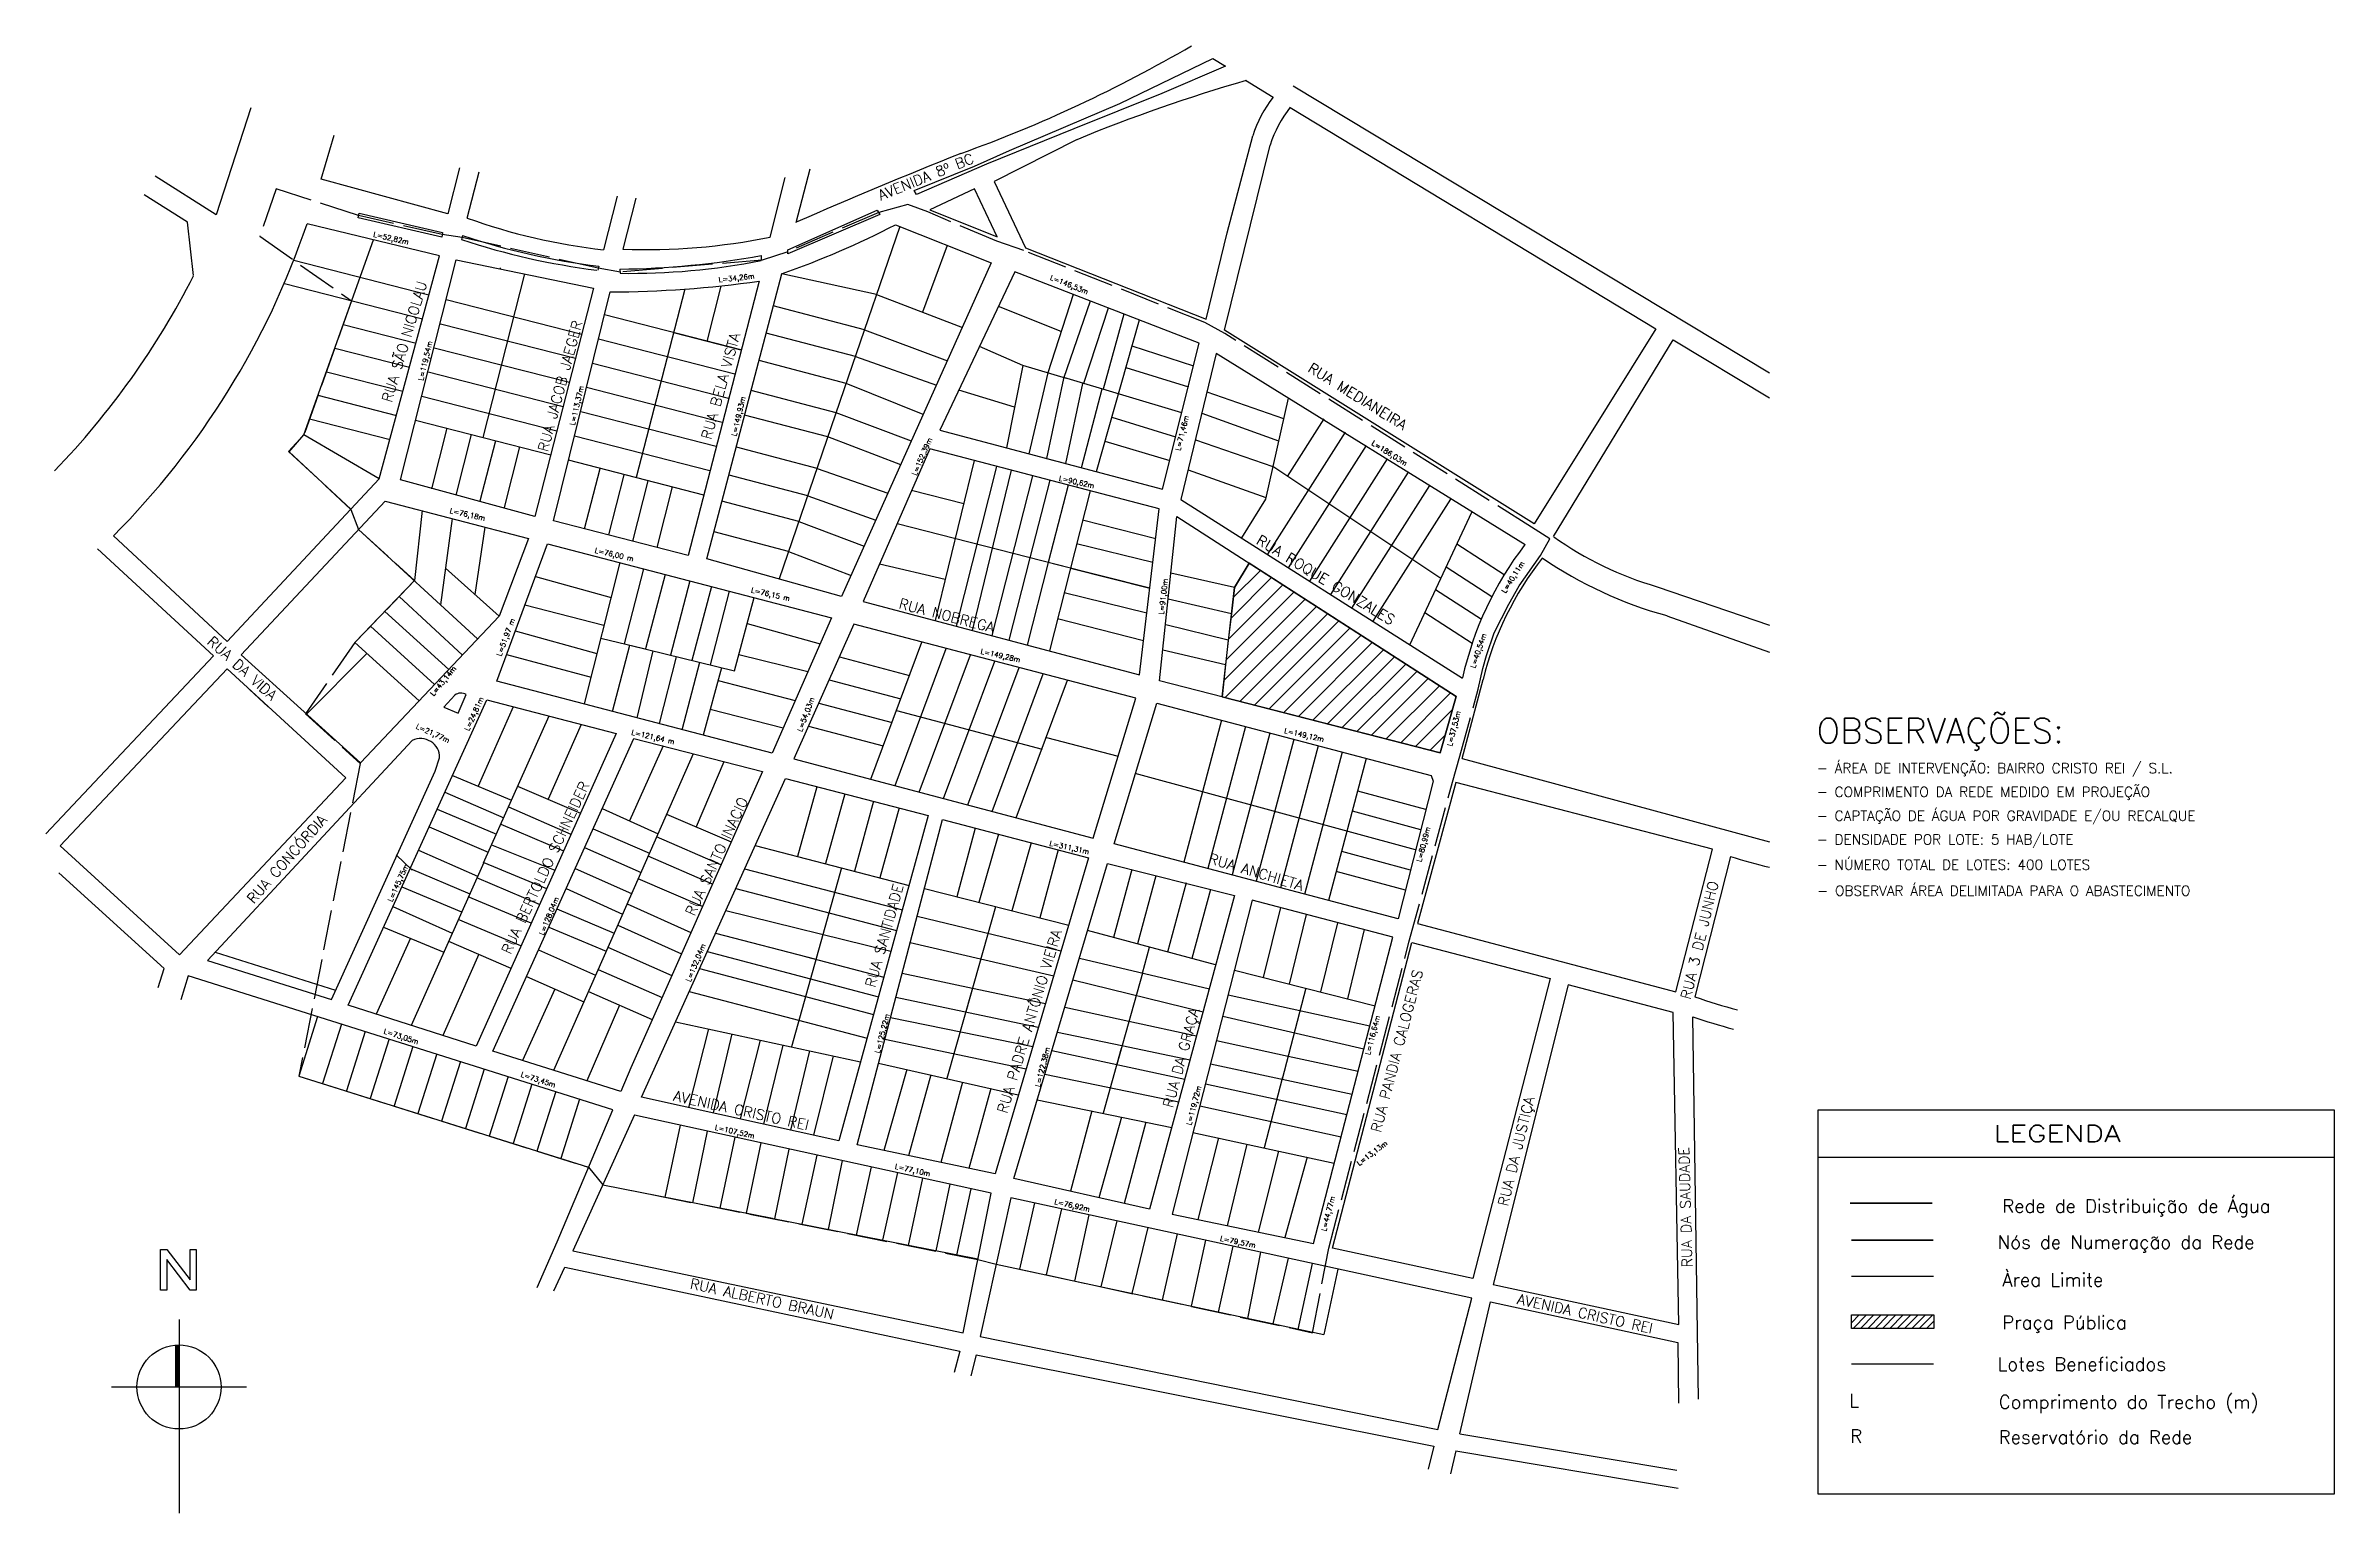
# Model space of a CAD drawing. Header units: feet. Extents: x -1628 to 9368, y -3759 to 3296.
import ezdxf

# ---------------------------------------------------------------- set-up
doc = ezdxf.new("R2010")
doc.units = ezdxf.units.FT
doc.header["$MEASUREMENT"] = 0
doc.linetypes.add('ACAD_ISO02W100', pattern=[15, 12, -3])
doc.linetypes.add('HIDDEN', pattern=[0.375, 0.25, -0.125])
for name, color, linetype in [('ESPEC', 2, 'Continuous'), ('LOTES ANTIGOS', 6, 'Continuous'), ('LOTES NOVOS', 6, 'Continuous'), ('QUADRAS', 7, 'Continuous'), ('REG60-100', 7, 'Continuous'), ('TEXTO', 7, 'Continuous'), ('TEXTO RUAS NOVAS', 7, 'Continuous')]:
    doc.layers.add(name, color=color, linetype=linetype)
doc.layers.add('MIDPOINTS', color=2, linetype='Continuous', plot=False)
doc.layers.add('REDE', color=5, linetype='Continuous', lineweight=40)
doc.layers.add('ÁREA LIMITE', color=2, linetype='HIDDEN', lineweight=30)
doc.styles.add('REGUA60', font='simplex.shx')
doc.styles.add('REGUA80', font='simplex.shx')
doc.styles.add('ROMANS', font='romans.shx')

# ---------------------------------------------------------------- blocks, each defined once
blk = doc.blocks.new('lnorte')
at = {"color": 0, "linetype": 'ByBlock'}
blk.add_lwpolyline([(14.74, 2.71), (15.54, 2.71), (18.53, -1.21), (18.53, 2.71), (19.33, 2.71), (19.33, -2.53), (18.53, -2.53), (15.54, 1.4), (15.54, -2.53), (14.74, -2.53)], close=True, dxfattribs=at)

msp = doc.modelspace()

# ---------------------------------------------------------------- hatches: boundary and pattern name
at = {"ltscale": 0.3}
h = msp.add_hatch(dxfattribs=at)
h.set_pattern_fill('ANSI31', color=84, scale=200)
h.set_pattern_definition([(45, (-2002, -4150.64), (-17.67767, 17.67767), [])])
h.paths.add_polyline_path([(7048, -2806), (7048, -2871), (7444, -2871), (7444, -2806)])
at = {"layer": 'LOTES NOVOS'}
h = msp.add_hatch(dxfattribs=at)
h.set_pattern_fill('ANSI31', color=84, scale=500, style=0)
h.set_pattern_definition([(45, (2156.483, -217.664), (-44.1942, 44.1942), [])])
h.paths.add_polyline_path([(4024, 166), (5072, -103), (5149, 167), (4155, 808), (4083, 691), (4069, 565), (4054, 438), (4041, 320)])

# ---------------------------------------------------------------- linework, layer by layer
at = {"color": 0, "linetype": 'ByBlock'}
for p, q in [((-988, -2828), (-988, -3759)), ((-1312, -3152), (-664, -3152))]:
    msp.add_line(p, q, dxfattribs=at)
at = {"color": 84, "ltscale": 0.3}
msp.add_lwpolyline([(7048, -2806), (7444, -2806), (7444, -2871), (7048, -2871)], close=True, dxfattribs=at)
at = {"linetype": 'ByBlock', "const_width": 20.2}
msp.add_lwpolyline([(-998, -2949), (-998, -3152)], dxfattribs=at)
at = {"color": 0, "linetype": 'ByBlock'}
msp.add_circle((-988, -3152), 202, dxfattribs=at)
at = {"layer": 'LOTES ANTIGOS'}
for p, q in [((2476, 2427), (2228, 1703)), ((2703, 2336), (2585, 2016)), ((2364, 2100), (2776, 1942)), ((3309, 2100), (3186, 1724)), ((3251, 1922), (2950, 2043)), ((3391, 2068), (3262, 1697)), ((3476, 2035), (3358, 1672)), ((3552, 2006), (3452, 1645)), ((2306, 1930), (2704, 1782)), ((3626, 1977), (3419, 1248)), ((2262, 1802), (2652, 1665)), ((3066, 1759), (2859, 1851)), ((3591, 1854), (3887, 1757)), ((2228, 1703), (1895, 733)), ((2588, 1523), (2218, 1673)), ((3066, 1759), (2988, 1363)), ((3276, 1697), (3066, 1759)), ((3186, 1724), (3095, 1334)), ((3262, 1697), (3181, 1312)), ((3831, 1532), (3263, 1701)), ((3274, 1287), (3355, 1673)), ((3562, 1749), (3862, 1656)), ((3026, 1558), (2759, 1640)), ((3349, 1267), (3448, 1646)), ((3951, 1633), (4319, 1504)), ((4341, 1602), (4233, 1116)), ((2531, 1395), (2169, 1532)), ((3494, 1511), (3801, 1416)), ((3926, 1530), (4295, 1397)), ((2480, 1281), (2130, 1416)), ((3461, 1395), (3773, 1302)), ((3896, 1402), (4268, 1273)), ((2078, 1264), (2418, 1145)), ((2833, 1302), (2645, 533)), ((2940, 1274), (2746, 506)), ((3011, 1255), (2823, 485)), ((3113, 1229), (2917, 461)), ((3861, 1258), (4235, 1125)), ((2033, 1133), (2360, 1015)), ((2532, 1159), (2783, 1095)), ((3197, 1207), (3101, 834)), ((3284, 1184), (3189, 812)), ((3390, 1157), (3194, 387)), ((4233, 1116), (4117, 931)), ((181, 1061), (143, 725)), ((325, 1023), (268, 609)), ((1990, 1009), (2305, 891)), ((3295, 785), (2462, 997)), ((3354, 1017), (3705, 927)), ((-125, 970), (447, 445)), ((482, 982), (433, 658)), ((3325, 903), (3692, 813)), ((292, 785), (550, 553)), ((1130, 811), (959, 132)), ((1244, 781), (1151, 421)), ((1941, 865), (2241, 750)), ((2378, 805), (2694, 731)), ((3101, 834), (3000, 439)), ((3189, 812), (3087, 415)), ((3677, 688), (3213, 806)), ((3295, 785), (3677, 688)), ((-68, 505), (143, 725)), ((725, 744), (1088, 644)), ((1348, 754), (1254, 396)), ((1467, 723), (1374, 366)), ((1571, 696), (1476, 341)), ((1655, 674), (1564, 320)), ((3265, 668), (3663, 570)), ((4083, 691), (3778, 760)), ((1, 577), (308, 297)), ((69, 648), (374, 367)), ((674, 608), (1054, 511)), ((1681, 291), (1775, 643)), ((4069, 565), (3765, 635)), ((-143, 427), (-41, 533)), ((-68, 505), (240, 225)), ((628, 483), (1020, 375)), ((1039, 448), (1245, 398)), ((1742, 518), (2092, 420)), ((3233, 542), (3647, 437)), ((4054, 438), (3753, 512)), ((-375, 83), (-85, 374)), ((-143, 427), (166, 147)), ((586, 369), (992, 261)), ((1095, 96), (1178, 414)), ((1178, 414), (1681, 291)), ((1214, 65), (1291, 387)), ((1321, 37), (1403, 359)), ((1430, 8), (1515, 332)), ((1702, 369), (2033, 287)), ((4041, 320), (3740, 390)), ((1619, 306), (1530, -18)), ((1602, 244), (1973, 149)), ((618, 118), (449, -264)), ((789, 73), (474, -634)), ((944, 33), (786, -326)), ((1564, 107), (1915, 17)), ((1483, -108), (1139, -887)), ((1338, -70), (1177, -430)), ((326, -213), (609, -331)), ((1630, -146), (1497, -459)), ((289, -292), (572, -415)), ((639, -263), (941, -393)), ((2076, -266), (1984, -601)), ((2212, -301), (2118, -636)), ((252, -374), (537, -494)), ((595, -363), (895, -495)), ((1046, -371), (1314, -492)), ((1355, -398), (1665, -531)), ((2349, -336), (2258, -672)), ((2472, -368), (2380, -704)), ((214, -459), (498, -581)), ((513, -546), (818, -668)), ((558, -447), (860, -574)), ((1002, -468), (1273, -585)), ((1616, -641), (1307, -507)), ((1781, -548), (2520, -741)), ((2838, -465), (2749, -795)), ((2949, -494), (2856, -823)), ((3107, -536), (3013, -863)), ((122, -660), (409, -781)), ((476, -630), (127, -1414)), ((163, -571), (447, -696)), ((476, -630), (778, -756)), ((916, -659), (1187, -780)), ((961, -559), (1232, -678)), ((1575, -734), (1266, -600)), ((2195, -656), (1955, -1517)), ((3237, -570), (3148, -897)), ((82, -748), (370, -868)), ((744, -832), (443, -705)), ((872, -756), (1143, -879)), ((1527, -842), (1218, -709)), ((1687, -755), (2460, -958)), ((1730, -661), (2488, -858)), ((2594, -756), (3287, -932)), ((39, -842), (325, -970)), ((704, -922), (402, -796)), ((828, -853), (1103, -970)), ((1165, -830), (1471, -967)), ((1639, -862), (2433, -1057)), ((2936, -843), (2792, -1349)), ((4304, -847), (4221, -1183)), ((-6, -941), (284, -1062)), ((655, -1031), (354, -904)), ((789, -941), (1064, -1057)), ((1139, -887), (812, -1630)), ((1120, -932), (1426, -1069)), ((1590, -970), (2072, -1096)), ((2559, -889), (3250, -1056)), ((4428, -880), (4347, -1215)), ((4578, -920), (4497, -1253)), ((4707, -953), (4627, -1286)), ((124, -995), (-41, -1359)), ((453, -1072), (279, -1462)), ((307, -1009), (607, -1139)), ((740, -1050), (1014, -1172)), ((1073, -1037), (1380, -1174)), ((1550, -1058), (2046, -1190)), ((2027, -1084), (2398, -1182)), ((2525, -1015), (2864, -1094)), ((2864, -1094), (3215, -1175)), ((3339, -1090), (3963, -1238)), ((682, -1178), (957, -1301)), ((1026, -1145), (1333, -1279)), ((1513, -1140), (2349, -1362)), ((2040, -1188), (2373, -1276)), ((2487, -1163), (2825, -1234)), ((3307, -1194), (3933, -1349)), ((3642, -1162), (3518, -1602)), ((4083, -1148), (4759, -1319)), ((818, -1239), (663, -1583)), ((1128, -1316), (972, -1680)), ((979, -1250), (1286, -1386)), ((1464, -1250), (2318, -1475)), ((2456, -1278), (3141, -1423)), ((2821, -1246), (2701, -1669)), ((2825, -1234), (3175, -1308)), ((4053, -1266), (4734, -1416)), ((4426, -1235), (4313, -1673)), ((1397, -1396), (2287, -1589)), ((2431, -1375), (3114, -1515)), ((3268, -1326), (3576, -1393)), ((3576, -1393), (3901, -1464)), ((4027, -1369), (4705, -1527)), ((1557, -1431), (1460, -1808)), ((1669, -1455), (1579, -1834)), ((1804, -1484), (1709, -1863)), ((1913, -1508), (1821, -1888)), ((2042, -1536), (1950, -1917)), ((2403, -1480), (3082, -1623)), ((3206, -1535), (3845, -1672)), ((3233, -1446), (3543, -1511)), ((3539, -1525), (3452, -1836)), ((3543, -1511), (3870, -1580)), ((3997, -1487), (4341, -1561)), ((2156, -1560), (2061, -1942)), ((2373, -1595), (3045, -1747)), ((2509, -1626), (2399, -2015)), ((3173, -1648), (3816, -1781)), ((3968, -1598), (4200, -1648)), ((3968, -1598), (4649, -1745)), ((4341, -1561), (4678, -1634)), ((2624, -1652), (2518, -2040)), ((2777, -1687), (2672, -2073)), ((2913, -1717), (2807, -2101)), ((3944, -1694), (4624, -1842)), ((4315, -1662), (4227, -2003)), ((3136, -1771), (3782, -1905)), ((3399, -1825), (3296, -2211)), ((3540, -1855), (3432, -2242)), ((3917, -1801), (4596, -1949)), ((1420, -1894), (1346, -2239)), ((1550, -1923), (1480, -2266)), ((1682, -1951), (1610, -2292)), ((1807, -1978), (1737, -2317)), ((3657, -1879), (3554, -2270)), ((3884, -1928), (4563, -2076)), ((4007, -1955), (3907, -2347)), ((1942, -2008), (1873, -2343)), ((2077, -2037), (2004, -2369)), ((2199, -2064), (2131, -2395)), ((4143, -1985), (4048, -2377)), ((4295, -2018), (4198, -2408)), ((4433, -2048), (4325, -2434)), ((1048, -2180), (1864, -2341)), ((2338, -2094), (2266, -2422)), ((2464, -2121), (2393, -2447)), ((2585, -2148), (2516, -2472)), ((2716, -2177), (2648, -2498)), ((2817, -2199), (2748, -2518)), ((3122, -2267), (3050, -2585)), ((3253, -2295), (3179, -2613)), ((1737, -2316), (2851, -2536)), ((3384, -2324), (3315, -2643)), ((3518, -2353), (3441, -2670)), ((3668, -2386), (3591, -2703)), ((3808, -2416), (3736, -2734)), ((3944, -2446), (3875, -2764)), ((4076, -2475), (4006, -2792)), ((4209, -2504), (4146, -2823)), ((2939, -2561), (4147, -2821)), ((4341, -2533), (4268, -2849)), ((4457, -2558), (4388, -2875)), ((4581, -2585), (4513, -2900)), ((4122, -2816), (4513, -2900))]:
    msp.add_line(p, q, dxfattribs=at)
at = {"layer": 'LOTES ANTIGOS', "ltscale": 7}
msp.add_line((7048, -3040), (7442, -3040), dxfattribs=at)
at = {"layer": 'LOTES NOVOS'}
for p, q in [((1550, 1875), (1617, 2141)), ((1388, 1917), (1712, 1834))]:
    msp.add_line(p, q, dxfattribs=at)
at = {"layer": 'LOTES NOVOS', "color": 2}
msp.add_line((5148, -246), (5148, -246), dxfattribs=at)
at = {"layer": 'LOTES NOVOS'}
for points in [[(-388, 1425), (-54, 2363)], [(-436, 2265), (213, 2098)], [(556, 2223), (557, 2228)], [(-482, 2153), (182, 1983)], [(474, 1412), (673, 2199)], [(1442, 2126), (1208, 1220)], [(2364, 2100), (1908, 2199)], [(295, 2077), (947, 1910)], [(1712, 1834), (1057, 2002)], [(2306, 1930), (1867, 2045)], [(-199, 1956), (151, 1867)], [(268, 1960), (917, 1794)], [(1682, 1718), (1028, 1885)], [(2262, 1802), (1833, 1914)], [(-240, 1843), (120, 1751)], [(238, 1844), (888, 1678)], [(1652, 1601), (999, 1769)], [(2218, 1673), (1799, 1783)], [(-280, 1729), (88, 1635)], [(209, 1728), (858, 1561)], [(1622, 1485), (970, 1653)], [(-321, 1616), (57, 1519)], [(179, 1612), (828, 1445)], [(2169, 1532), (1761, 1639)], [(-361, 1502), (26, 1403)], [(149, 1496), (798, 1329)], [(299, 1457), (225, 1166)], [(1593, 1369), (943, 1536)], [(2130, 1416), (1730, 1520)], [(4615, 1439), (4242, 852)], [(4513, 1503), (4337, 1226)], [(-459, 1344), (-388, 1425)], [(-459, 1344), (-162, 1068)], [(-26, 1214), (-388, 1425)], [(415, 1427), (342, 1136)], [(532, 1397), (458, 1107)], [(648, 1368), (574, 1077)], [(1563, 1253), (913, 1419)], [(2078, 1264), (1690, 1366)], [(4716, 1375), (4342, 786)], [(1533, 1136), (884, 1303)], [(960, 974), (1035, 1264)], [(960, 974), (1035, 1264)], [(1077, 944), (1151, 1234)], [(2033, 1133), (1655, 1232)], [(5075, 735), (4268, 1273)], [(4817, 1310), (4444, 722)], [(4918, 1246), (4545, 658)], [(1193, 914), (1267, 1205)], [(1309, 884), (1384, 1175)], [(1990, 1009), (1621, 1106)], [(5020, 1182), (4646, 593)], [(5121, 1117), (4748, 529)], [(4926, 416), (5224, 1054)], [(1941, 865), (1583, 959)], [(5380, 752), (5152, 900)], [(5321, 647), (5101, 790)], [(5270, 537), (5049, 680)], [(5226, 422), (4998, 570)], [(2185, 358), (2522, 269)], [(2336, -230), (2582, 429)], [(2453, -261), (2699, 399)], [(2569, -292), (2815, 368)], [(2686, -323), (2932, 337)], [(2136, 247), (2480, 156)], [(2802, -354), (3049, 307)], [(2919, -385), (3165, 276)], [(3035, -416), (3282, 246)], [(2086, 136), (2438, 43)], [(2037, 25), (2396, -70)], [(2459, 100), (3159, -85)], [(4021, 53), (3840, -629)], [(4137, 23), (3956, -659)], [(3180, -29), (3524, -119)], [(4253, -8), (4072, -690)], [(4369, -39), (4188, -721)], [(4485, -69), (4304, -752)], [(4601, -100), (4420, -784)], [(4954, -570), (3607, -202)], [(4717, -131), (4536, -813)], [(5003, -376), (4676, -287)], [(4979, -473), (4650, -384)], [(4930, -667), (4599, -577)], [(3590, -664), (3502, -991)], [(3706, -695), (3617, -1022)], [(3852, -728), (3762, -1061)], [(3968, -760), (3878, -1092)], [(4905, -764), (4573, -673)], [(3993, -1123), (3378, -957)], [(3642, -1162), (3675, -1037)], [(-322, -1371), (-412, -1657)], [(-208, -1407), (-298, -1693)], [(-93, -1443), (-183, -1729)], [(21, -1479), (-69, -1765)], [(136, -1515), (45, -1801)], [(250, -1551), (160, -1838)], [(365, -1588), (274, -1874)], [(479, -1624), (389, -1910)], [(-412, -1657), (980, -2096)], [(593, -1660), (503, -1946)], [(708, -1696), (618, -1982)], [(822, -1732), (732, -2018)], [(937, -1768), (847, -2054)]]:
    msp.add_lwpolyline(points, dxfattribs=at)
at = {"layer": 'LOTES NOVOS', "color": 74}
msp.add_lwpolyline([(4024, 166), (5072, -103), (5149, 167), (4155, 808), (4083, 691), (4069, 565), (4054, 438), (4041, 320)], close=True, dxfattribs=at)
at = {"layer": 'MIDPOINTS'}
msp.add_line((133, -667), (55, -594), dxfattribs=at)
at = {"layer": 'QUADRAS'}
for p, q in [((3533, 3019), (3979, 3235)), ((4040, 3198), (3734, 3067)), ((3979, 3235), (4040, 3198)), ((4137, 3130), (4270, 3049)), ((4366, 3104), (6655, 1724)), ((-643, 2998), (-810, 2483)), ((3003, 2792), (3533, 3019)), ((3734, 3067), (3311, 2896)), ((4352, 3000), (6109, 1935)), ((-305, 2654), (-242, 2867)), ((3311, 2896), (2892, 2727)), ((4048, 2397), (4172, 2863)), ((2834, 2717), (3003, 2792)), ((3325, 2844), (2929, 2644)), ((4036, 1929), (4255, 2819)), ((-810, 2483), (-1102, 2669)), ((304, 2488), (-305, 2654)), ((360, 2709), (304, 2488)), ((397, 2467), (454, 2690)), ((1852, 2376), (1925, 2662)), ((1978, 2447), (2044, 2705)), ((2545, 2600), (2834, 2717)), ((2892, 2727), (2556, 2581)), ((2929, 2644), (3079, 2324)), ((-947, 2448), (-1156, 2580)), ((1117, 2573), (1051, 2315)), ((1207, 2563), (1145, 2318)), ((2556, 2581), (2545, 2600)), ((2834, 2609), (2620, 2508)), ((2943, 2377), (2834, 2609)), ((-918, 2191), (-947, 2448)), ((264, 2286), (-372, 2440)), ((-128, 2469), (-122, 2491)), ((275, 2376), (-128, 2469)), ((-122, 2491), (278, 2399)), ((1938, 2315), (2367, 2506)), ((2380, 2485), (1938, 2296)), ((2367, 2506), (2380, 2485)), ((2455, 2435), (2915, 2252)), ((2620, 2508), (2943, 2377)), ((278, 2399), (275, 2376)), ((374, 2384), (369, 2364)), ((1938, 2296), (1938, 2315)), ((3079, 2324), (3948, 1981)), ((3948, 1981), (4048, 2397)), ((-26, 1214), (264, 2286)), ((77, 1210), (343, 2267)), ((343, 2267), (1004, 2131)), ((1029, 2236), (1024, 2217)), ((1130, 2222), (1132, 2203)), ((1810, 2287), (1810, 2264)), ((2915, 2252), (2196, 649)), ((3028, 2209), (2668, 1448)), ((3914, 1866), (3028, 2209)), ((1004, 2131), (722, 1033)), ((812, 1012), (1084, 2113)), ((1799, 2164), (1458, 846)), ((1549, 829), (1908, 2199)), ((5523, 998), (4036, 1929)), ((6109, 1935), (5523, 998)), ((5617, 936), (6191, 1882)), ((6191, 1882), (6655, 1604)), ((3738, 1164), (3914, 1866)), ((3995, 1816), (3826, 1115)), ((5480, 897), (3995, 1816)), ((2668, 1448), (3738, 1164)), ((2619, 1358), (2300, 624)), ((3722, 1070), (2619, 1358)), ((-757, 432), (-26, 1214)), ((722, 1033), (77, 1210)), ((3181, 1312), (3274, 1287)), ((-689, 368), (3, 1107)), ((3, 1107), (691, 927)), ((3826, 1115), (5180, 256)), ((1458, 846), (812, 1012)), ((3627, 272), (3722, 1070)), ((3724, 243), (3807, 1033)), ((3807, 1033), (5149, 167)), ((-1303, 940), (-757, 432)), ((539, 242), (783, 901)), ((691, 927), (550, 553)), ((783, 901), (2147, 546)), ((-1380, 877), (-823, 363)), ((2196, 649), (1549, 829)), ((4083, 691), (4155, 808)), ((4024, 166), (4083, 691)), ((6115, 695), (6655, 510)), ((550, 553), (-116, -152)), ((2300, 624), (3627, 272)), ((6161, 556), (6655, 381)), ((2147, 546), (1862, -105)), ((2255, 515), (1967, -132)), ((3609, 160), (2255, 515)), ((-823, 363), (-1628, -492)), ((-116, -152), (-689, 368)), ((-1559, -551), (-757, 300)), ((-757, 300), (-187, -224)), ((1862, -105), (539, 242)), ((5072, -103), (3724, 243)), ((5178, -130), (5278, 249)), ((-559, 118), (-650, 202)), ((-650, 202), (-644, 196)), ((-176, -1316), (491, 151)), ((491, 151), (1112, -11)), ((3404, -513), (3609, 160)), ((3505, -540), (3710, 136)), ((3710, 136), (5029, -213)), ((5149, 167), (5072, -103)), ((133, -44), (-852, -1101)), ((1112, -11), (439, -1514)), ((520, -1537), (1197, -34)), ((1197, -34), (1815, -193)), ((-256, -1289), (242, -191)), ((242, -191), (264, -127)), ((1815, -193), (1183, -1617)), ((1967, -132), (3404, -513)), ((5029, -213), (5038, -239)), ((5178, -130), (6655, -531)), ((-187, -224), (-986, -1075)), ((1234, -1758), (1926, -227)), ((1926, -227), (2612, -404)), ((5038, -239), (4871, -902)), ((5148, -246), (4963, -924)), ((6380, -566), (5148, -246)), ((2612, -404), (2182, -1969)), ((2270, -1988), (2681, -423)), ((2681, -423), (3382, -608)), ((4871, -902), (3505, -540)), ((-986, -1075), (-1559, -551)), ((3382, -608), (2933, -2127)), ((3024, -2150), (3473, -635)), ((3473, -635), (4084, -789)), ((6204, -1253), (6380, -566)), ((6467, -601), (6296, -1276)), ((-1059, -1140), (-1566, -680)), ((4084, -789), (3676, -2297)), ((4169, -812), (3784, -2322)), ((4844, -990), (4169, -812)), ((4963, -924), (6204, -1253)), ((-814, -1061), (-236, -1244)), ((4463, -2463), (4844, -990)), ((4554, -2485), (4936, -1015)), ((4936, -1015), (5600, -1189)), ((-1089, -1231), (-1059, -1140)), ((-944, -1175), (-980, -1290)), ((1097, -1819), (-944, -1175)), ((-852, -1101), (-256, -1289)), ((5600, -1189), (5229, -2630)), ((439, -1514), (-176, -1316)), ((5687, -1218), (5327, -2660)), ((6191, -1351), (5687, -1218)), ((6219, -2852), (6191, -1351)), ((6314, -3210), (6286, -1372)), ((1135, -1732), (520, -1537)), ((1183, -1617), (1135, -1732)), ((2182, -1969), (1234, -1758)), ((829, -2455), (1097, -1819)), ((1201, -1844), (904, -2497)), ((2914, -2220), (1200, -1846)), ((2933, -2127), (2270, -1988)), ((3676, -2297), (3024, -2150)), ((2780, -2891), (2914, -2220)), ((3009, -2242), (2862, -2910)), ((5224, -2725), (3009, -2242)), ((3784, -2322), (4463, -2463)), ((733, -2674), (829, -2455)), ((904, -2497), (2780, -2891)), ((5229, -2630), (4554, -2485)), ((866, -2576), (2764, -2980)), ((5061, -3357), (5224, -2725)), ((5166, -3378), (5314, -2742)), ((5314, -2742), (6214, -2939)), ((5327, -2660), (6219, -2852)), ((2862, -2910), (5061, -3357))]:
    msp.add_line(p, q, dxfattribs=at)
at = {"layer": 'QUADRAS', "ltscale": 0.3}
for p, q in [((6214, -2939), (6217, -3230)), ((2843, -2997), (2817, -3099)), ((2843, -2997), (5041, -3437)), ((5166, -3378), (6209, -3552)), ((5041, -3437), (5015, -3548)), ((5147, -3459), (5122, -3570)), ((5147, -3459), (6216, -3639))]:
    msp.add_line(p, q, dxfattribs=at)
at = {"layer": 'QUADRAS'}
msp.add_lwpolyline([(354, 88), (392, 177, 0.307681), (337, 174), (284, 117)], format="xyb", close=True, dxfattribs=at)
for points in [[(813, -2690), (866, -2576)], [(2764, -2980), (2737, -3083)]]:
    msp.add_lwpolyline(points, dxfattribs=at)
for centre, radius, start, end in [((485, 9112), 6733, 289.8287, 300.2585), ((6345, -4484), 7926, 106.1564, 112.3933), ((4715, 2696), 568, 141.5461, 162.8628), ((4821, 2633), 596, 141.9558, 161.8459), ((11562, -19344), 23806, 111.6783, 113.7411), ((-4060, 3689), 3893, 315.0905, 341.2931), ((1377, 5199), 2902, 250.2553, 263.5551), ((580, 6037), 4060, 289.0807, 297.4994), ((1442, 5599), 3408, 251.6503, 262.8676), ((1437, 5559), 3348, 251.4966, 263.0027), ((1253, 5331), 3015, 267.9417, 281.4585), ((1084, 6276), 4054, 270.6543, 280.3097), ((1183, 5399), 3197, 269.073, 281.2991), ((-4383, 3952), 3887, 316.0227, 333.0553), ((1081, 7157), 5044, 270.0391, 278.1827), ((6767, -95), 1626, 142.3629, 167.5145), ((6580, 2292), 1663, 234.6419, 253.7678), ((6792, -127), 1560, 142.0026, 166.0508), ((6690, 2482), 1997, 235.6298, 254.6447), ((173, -126), 91.3, 359.3784, 116.0294), ((7233, 1813), 2533, 252.3895, 256.8044), ((7190, 1282), 2710, 250.7258, 255.2691), ((7175, 1188), 2710, 250.8532, 255.1609)]:
    msp.add_arc(centre, radius, start, end, dxfattribs=at)
at = {"layer": 'REDE', "linetype": 'Continuous', "const_width": 8}
for points in [[(7437, -2268), (7042, -2268)], [(7442, -2447), (7048, -2447)]]:
    msp.add_lwpolyline(points, dxfattribs=at)
at = {"layer": 'TEXTO', "linetype": 'Continuous'}
msp.add_lwpolyline([(6889, -1819), (9368, -1819), (9368, -3668), (6889, -3668)], close=True, dxfattribs=at)
msp.add_lwpolyline([(6889, -2047), (9368, -2047)], dxfattribs=at)
at = {"layer": 'ÁREA LIMITE', "ltscale": 7}
msp.add_line((7048, -2620), (7442, -2620), dxfattribs=at)
at = {"layer": 'ÁREA LIMITE', "linetype": 'ACAD_ISO02W100', "ltscale": 16}
msp.add_lwpolyline([(-412, -1657), (980, -2096), (1048, -2180), (2850, -2539), (2939, -2561), (4458, -2891), (4537, -2485), (4922, -1014), (5131, -244), (5167, -119), (5255, 203), (5277, 302), (5277, 302), (5295, 364), (5332, 473), (5402, 611), (5452, 699), (5554, 846), (5599, 926), (5511, 982), (4037, 1912), (3942, 1966), (3072, 2311), (2942, 2356), (2610, 2497), (2514, 2533), (2374, 2495), (1938, 2306), (1814, 2266), (1133, 2208), (1026, 2227), (372, 2374), (277, 2388), (-125, 2480), (-522, 2609), (-600, 2380), (-159, 2070), (-388, 1425), (-462, 1346), (-163, 1067), (-125, 970), (143, 725), (-143, 427), (-381, 85), (-118, -155), (-412, -1657)], dxfattribs=at)

# ---------------------------------------------------------------- block references
at = {"layer": 'ESPEC', "color": 0, "xscale": 37.5, "yscale": 37.5, "zscale": 37.5}
msp.add_blockref('lnorte', (-1630, -2592), dxfattribs=at)

# ---------------------------------------------------------------- texts
at = {"color": 4, "style": 'REGUA80'}
msp.add_text('OBSERVAÇÕES:', height=120, dxfattribs=at).set_placement((6881, -57, 27693))
at = {"layer": 'REG60-100', "style": 'REGUA60'}
for s, p in [('- ÁREA DE INTERVENÇÃO: BAIRRO CRISTO REI / S.L.', (6881, -201, 27693)), ('- COMPRIMENTO DA REDE MEDIDO EM PROJEÇÃO', (6881, -315, 27693)), ('- CAPTAÇÃO DE ÁGUA POR GRAVIDADE E/OU RECALQUE', (6881, -430, 27693)), ('- DENSIDADE POR LOTE: 5 HAB/LOTE', (6881, -544, 27693)), ('- NÚMERO TOTAL DE LOTES: 400 LOTES', (6881, -665, 27693)), ('- OBSERVAR ÁREA DELIMITADA PARA O ABASTECIMENTO', (6883, -790, 27693))]:
    msp.add_text(s, height=48, dxfattribs=at).set_placement(p)
at = {"layer": 'TEXTO', "linetype": 'Continuous', "style": 'ROMANS', "width": 1.3}
msp.add_text('LEGENDA', height=80, dxfattribs=at).set_placement((7732, -1974))
at = {"layer": 'TEXTO', "linetype": 'Continuous', "style": 'ROMANS'}
for s, p in [('Rede de Distribuição de Água', (7773, -2314)), ('Nós de Numeração da Rede', (7751, -2488)), ('Àrea Limite', (7773, -2669)), ('Praça Pública', (7773, -2874)), ('Lotes Beneficiados', (7751, -3074)), (' L', (6994, -3249)), ('Comprimento do Trecho (m)', (7756, -3256)), (' R', (6998, -3420)), ('Reservatório da Rede', (7756, -3425))]:
    msp.add_text(s, height=64, dxfattribs=at).set_placement(p)
at = {"layer": 'TEXTO RUAS NOVAS', "style": 'ROMANS'}
for s, height, rotation, p in [('AVENIDA 8º BC', 49.67, 22.0346, (2384, 2552)), ('L=52,82m', 24.8, 347.2664, (-56, 2378)), ('RUA SÃO NICOLAU', 49.67, 73.4235, (33, 1578)), ('L=34,26m', 24.8, 5.9225, (1606, 2159)), ('L=146,53m', 24.8, 338.3023, (3195, 2172)), ('L=119,54m', 24.8, 76.8277, (185, 1684)), ('RUA JACOB JAEGER', 49.67, 74.9803, (783, 1340)), ('RUA BELA VISTA', 49.67, 74.4919, (1568, 1399)), ('RUA MEDIANEIRA', 49.67, 328.1003, (4432, 1733)), ('L=113,37m', 24.8, 76.8277, (913, 1469)), ('L=149,93m', 24.8, 76.8277, (1690, 1417)), ('L=71,46m', 24.8, 76.2481, (3823, 1347)), ('L=152,39m', 24.8, 66.6618, (2555, 1227)), ('L=186,03m', 24.8, 327.5761, (4740, 1379)), ('L=90,62m', 24.8, 347.2664, (3238, 1206)), ('L=76,18m', 24.8, 347.2664, (311, 1050)), ('L=76,00 m', 24.8, 347.2664, (1008, 859)), ('RUA ROQUE GONZALES', 49.67, 328.6576, (4184, 905)), ('L=40,11m', 24.8, 57.536, (5386, 662)), ('L=76,15 m', 24.8, 347.2664, (1759, 668)), ('L=91,00m', 24.8, 83.5738, (3744, 560)), ('RUA NOBREGA', 49.67, 345.4194, (2467, 592)), ('RUA DA VIDA', 49.67, 318.0409, (-857, 425)), ('L=51,97 m', 24.8, 69.3341, (560, 359)), ('L=40,54m', 24.8, 71.4987, (5240, 302)), ('L=149,28m', 24.8, 347.2664, (2862, 374)), ('L=43,14m', 24.8, 50.6702, (236, 167)), ('L=24,81m', 24.8, 65.6854, (405, 0)), ('L=54,03m', 24.8, 69.3341, (2005, -4)), ('L=21,77m', 24.8, 335.7171, (148, 15)), ('L=121,64 m', 24.8, 347.2664, (1184, -16)), ('L=149,12m', 24.8, 347.2664, (4321, -8)), ('L=37,53m', 24.8, 75.58, (5128, -73)), ('RUA BERTOLDO SCHNEIDER', 49.67, 65.0246, (604, -1076)), ('RUA SANTO INACIO', 49.75, 65.1055, (1488, -892)), ('RUA CONCÓRDIA', 49.67, 48.7229, (-629, -833)), ('L=311,31m', 24.8, 347.2664, (3193, -549)), ('L=80,99m', 24.8, 75.58, (4982, -630)), ('L=145,75m', 24.8, 65.6854, (36, -822)), ('RUA ANCHIETA', 49.67, 343.4468, (3955, -633)), ('RUA SANTIDADE', 49.67, 74.406, (2356, -1235)), ('RUA 3 DE JUNHO', 49.67, 76.5335, (6275, -1292)), ('L=128,04m', 24.8, 67.4577, (764, -982)), ('RUA PADRE ANTÔNIO VIEIRA', 49.67, 73.2259, (2990, -1840)), ('L=132,04m', 24.8, 67.4577, (1469, -1207)), ('RUA PANDIA CALOGERAS', 49.67, 75.313, (4786, -1932)), ('L=73,05m', 24.8, 342.192, (-7, -1452)), ('L=125,22m', 24.8, 75.58, (2379, -1550)), ('RUA DA GRAÇA', 49.67, 74.7935, (3787, -1813)), ('L=116,64m', 24.8, 75.58, (4735, -1558)), ('L=122,38m', 24.8, 75.58, (3149, -1711)), ('L=73,45m', 24.8, 342.192, (652, -1660)), ('AVENIDA CRISTO REI', 49.67, 347.5387, (1384, -1775)), ('L=119,72m', 24.8, 75.58, (3876, -1896)), ('RUA DA JUSTIÇA', 49.75, 76.1949, (5397, -2287)), ('L=107,52m', 24.8, 347.2664, (1585, -1915)), ('L=13,13m', 24.8, 36.9474, (4683, -2090)), ('L=77,10m', 24.8, 347.2664, (2450, -2102)), ('RUA DA SAUDADE', 49.75, 91.6259, (6284, -2576)), ('L=76,92m', 24.8, 347.2664, (3217, -2272)), ('L=44,77m', 24.8, 75.58, (4524, -2406)), ('L=79,57m', 24.8, 348.3986, (4013, -2449)), ('RUA ALBERTO BRAUN', 49.67, 347.7293, (1464, -2678)), ('AVENIDA CRISTO REI', 49.67, 347.5387, (5439, -2752))]:
    msp.add_text(s, height=height, rotation=rotation, dxfattribs=at).set_placement(p)

doc.saveas('drawing.dxf')
